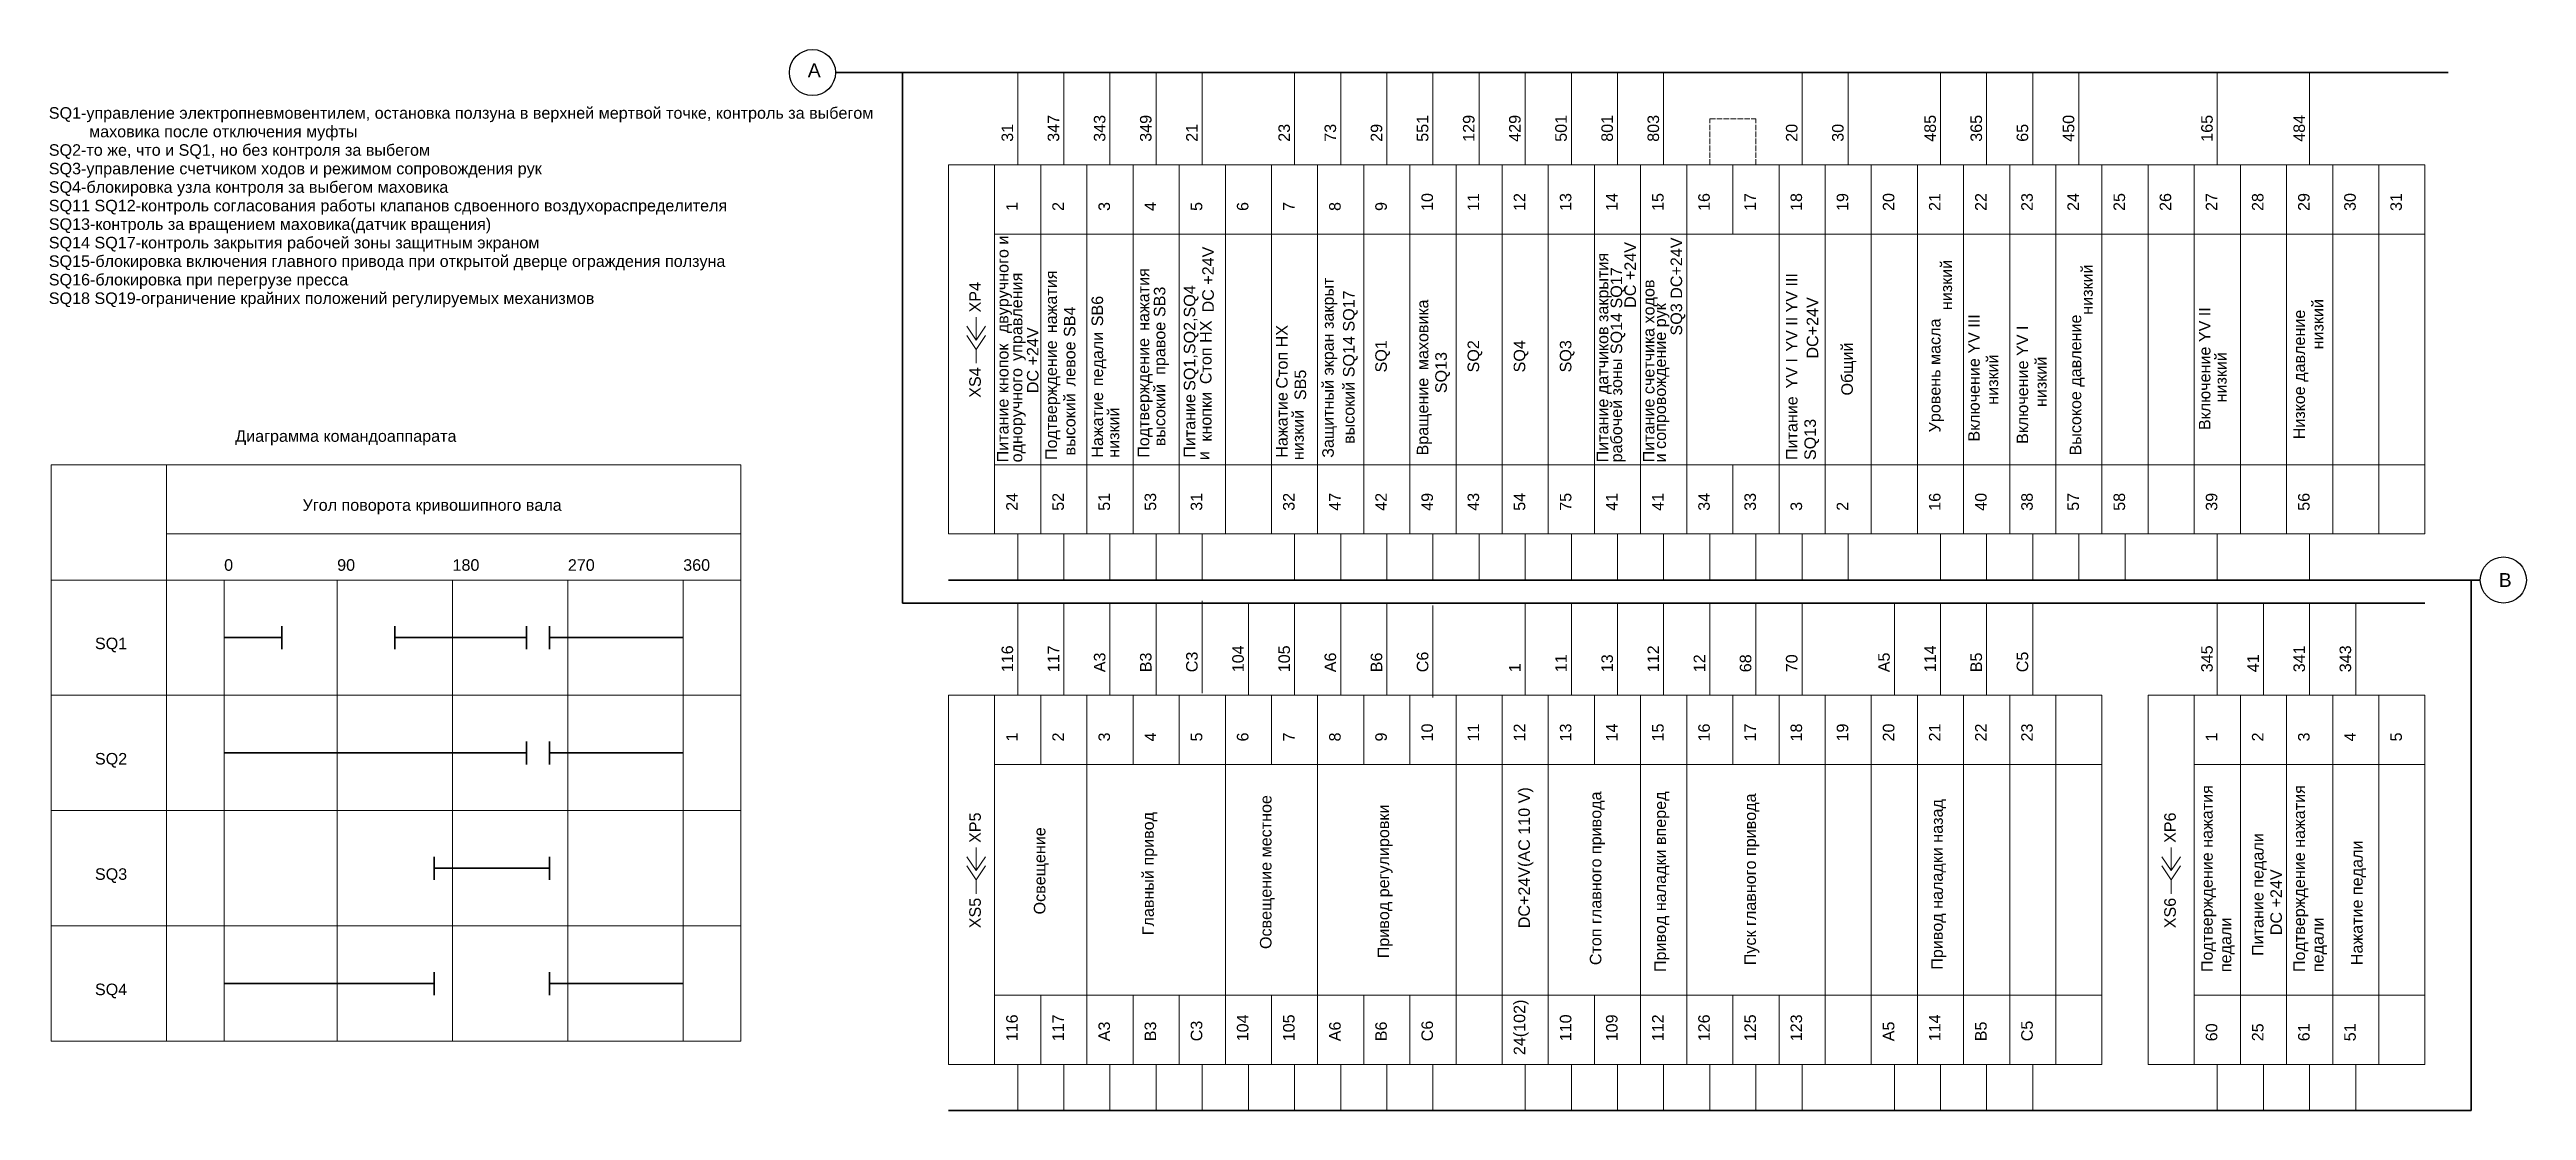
# Model space of a CAD drawing. Header units: millimetres. Extents: x 598 to 4132, y 1883 to 3415.
# Drawn here: x 1766 to 2303, y 1970 to 2200 of the extents above; entities that cross this region are included whole.
import ezdxf

# ---------------------------------------------------------------- set-up
doc = ezdxf.new("R2010")
doc.units = ezdxf.units.MM
doc.linetypes.add('ACAD_ISO02W100', pattern=[15, 12, -3])
doc.layers.get('0').update_dxf_attribs({"lineweight": 20})
doc.styles.get("Standard").update_dxf_attribs({"font": 'arial.ttf'})

msp = doc.modelspace()

# ---------------------------------------------------------------- texts
for s, height, p in [('A', 3, (1930.5, 2194)), ('SQ1-управление электропневмовентилем, остановка ползуна в верхней мертвой точке, контроль за выбегом', 2.5, (1766, 2185)), ('SQ2-то же, что и SQ1, но без контроля за выбегом', 2.5, (1766, 2176.97)), ('         маховика после отключения муфты', 2.5, (1766, 2180.98)), ('SQ3-управление счетчиком ходов и режимом сопровождения рук', 2.5, (1766, 2172.95)), ('SQ4-блокировка узла контроля за выбегом маховика', 2.5, (1766, 2168.94)), ('SQ11 SQ12-контроль согласования работы клапанов сдвоенного воздухораспределителя', 2.5, (1766, 2164.92)), ('SQ13-контроль за вращением маховика(датчик вращения)', 2.5, (1766, 2160.9)), ('SQ14 SQ17-контроль закрытия рабочей зоны защитным экраном', 2.5, (1766, 2156.89)), ('SQ15-блокировка включения главного привода при открытой дверце ограждения ползуна', 2.5, (1766, 2152.87)), ('SQ16-блокировка при перегрузе пресса', 2.5, (1766, 2148.86)), ('SQ18 SQ19-ограничение крайних положений регулируемых механизмов', 2.5, (1766, 2144.84)), ('Диаграмма командоаппарата', 2.5, (1806.41, 2114.96)), ('Угол поворота кривошипного вала', 2.5, (1821, 2100)), ('0', 2.5, (1804, 2087)), ('90', 2.5, (1828.5, 2087)), ('180', 2.5, (1853.5, 2087)), ('270', 2.5, (1878.5, 2087)), ('360', 2.5, (1903.5, 2087)), ('B', 3, (2297, 2083.5)), ('SQ1', 2.5, (1776, 2070)), ('SQ2', 2.5, (1776, 2045)), ('SQ3', 2.5, (1776, 2020)), ('SQ4', 2.5, (1776, 1995))]:
    msp.add_text(s, height=height).set_placement(p)
for s, p in [('347', (1985, 2180)), ('343', (1995, 2180)), ('349', (2005, 2180)), ('551', (2065, 2180)), ('129', (2075, 2180)), ('429', (2085, 2180)), ('501', (2095, 2180)), ('801', (2105, 2180)), ('803', (2115, 2180)), ('485', (2175, 2180)), ('365', (2185, 2180)), ('450', (2205, 2180)), ('165', (2235, 2180)), ('484', (2255, 2180)), ('31', (1975, 2180)), ('21', (2015, 2180)), ('23', (2035, 2180)), ('73', (2045, 2180)), ('29', (2055, 2180)), ('20', (2145, 2180)), ('30', (2155, 2180)), ('65', (2195, 2180)), ('1', (1976, 2165)), ('2', (1986, 2165)), ('3', (1996, 2165)), ('4', (2006, 2165)), ('5', (2016, 2165)), ('6', (2026, 2165)), ('7', (2036, 2165)), ('8', (2046, 2165)), ('9', (2056, 2165)), ('10', (2066, 2165)), ('11', (2076, 2165)), ('12', (2086, 2165)), ('13', (2096, 2165)), ('14', (2106, 2165)), ('15', (2116, 2165)), ('16', (2126, 2165)), ('17', (2136, 2165)), ('18', (2146, 2165)), ('19', (2156, 2165)), ('20', (2166, 2165)), ('21', (2176, 2165)), ('22', (2186, 2165)), ('23', (2196, 2165)), ('24', (2206, 2165)), ('25', (2216, 2165)), ('26', (2226, 2165)), ('27', (2236, 2165)), ('28', (2246, 2165)), ('29', (2256, 2165)), ('30', (2266, 2165)), ('31', (2276, 2165)), ('двуручного и', (1974, 2138.5)), ('DC +24V', (2110, 2144)), ('SQ3 DC+24V', (2120, 2138)), ('DC +24V', (2018.5, 2143)), ('Питание датчиков закрытия', (2104, 2110.5)), ('низкий', (2178.5, 2143.5)), ('низкий', (2209, 2142.5)), ('XP4', (1968, 2143)), ('управления', (1977, 2132.5)), ('нажатия', (1984.5, 2138.5)), ('нажатия', (2004.5, 2139)), ('SB3', (2008, 2142)), ('SQ1,SQ2,SQ4', (2014.5, 2126)), ('Защитный экран закрыт', (2044.5, 2111.5)), ('высокий SQ14 SQ17', (2049, 2114.5)), ('рабочей зоны SQ14 SQ17', (2107, 2110.5)), ('Питание счетчика ходов', (2114, 2110.5)), ('YV III', (2145, 2143)), ('левое SB4', (1988.5, 2127)), ('SB6', (1994.5, 2140)), ('маховика', (2065, 2130.5)), ('и сопровождение рук ', (2116.5, 2110.5)), ('DC+24V', (2149.5, 2133)), ('Включение YV III', (2184.5, 2115)), ('Высокое давление', (2206.5, 2112)), ('Включение YV II', (2234.5, 2117.5)), ('Низкое давление', (2255, 2115.5)), ('низкий', (2259, 2135)), ('DC +24V', (1980.5, 2125.5)), ('Подтверждение', (1984.5, 2111)), ('педали', (1994.5, 2127)), ('Подтверждение', (2004.5, 2111.5)), (' правое', (2008, 2128.5)), (' Стоп НХ', (2018, 2126.5)), ('Стоп НХ', (2034.5, 2126.5)), ('SQ1', (2056, 2130)), ('SQ2', (2076, 2130)), ('SQ4', (2086, 2130)), ('SQ3', (2096, 2130)), ('YV II', (2145, 2134.5)), ('Уровень масла', (2176, 2117)), ('Включение YV I', (2195, 2114.5)), ('кнопок', (1974, 2125.5)), ('SQ13', (2069, 2125.5)), ('YV I', (2145, 2126.5)), ('Общий', (2157, 2125)), ('низкий', (2188.5, 2123)), ('низкий', (2199, 2122.5)), ('низкий', (2238, 2123.5)), ('XS4', (1968, 2124.5)), ('одноручного', (1977, 2110.5)), ('высокий', (2008, 2114)), ('SB5', (2038.5, 2124)), ('Вращение ', (2065, 2112)), ('Питание', (1974, 2110.5)), ('высокий', (1988.5, 2112)), ('Нажатие ', (1994.5, 2111.5)), ('низкий', (1998, 2111.5)), ('Питание ', (2014.5, 2111.5)), ('кнопки', (2018, 2115)), ('Нажатие ', (2034.5, 2111.5)), ('низкий', (2038, 2111)), ('Питание', (2145, 2111)), ('SQ13', (2149, 2111)), ('и', (2017.5, 2111)), ('24', (1976, 2100)), ('52', (1986, 2100)), ('51', (1996, 2100)), ('53', (2006, 2100)), ('31', (2016, 2100)), ('32', (2036, 2100)), ('47', (2046, 2100)), ('42', (2056, 2100)), ('49', (2066, 2100)), ('43', (2076, 2100)), ('54', (2086, 2100)), ('75', (2096, 2100)), ('41', (2106, 2100)), ('41', (2116, 2100)), ('34', (2126, 2100)), ('33', (2136, 2100)), ('3', (2146, 2100)), ('2', (2156, 2100)), ('16', (2176, 2100)), ('40', (2186, 2100)), ('38', (2196, 2100)), ('57', (2206, 2100)), ('58', (2216, 2100)), ('39', (2236, 2100)), ('56', (2256, 2100)), ('116', (1975, 2065)), ('117', (1985, 2065)), ('A3', (1995, 2065)), ('B3', (2005, 2065)), ('C3', (2015, 2065)), ('104', (2025, 2065)), ('105', (2035, 2065)), ('A6', (2045, 2065)), ('B6', (2055, 2065)), ('C6', (2065, 2065)), ('11', (2095, 2065)), ('13', (2105, 2065)), ('112', (2115, 2065)), ('12', (2125, 2065)), ('68', (2135, 2065)), ('70', (2145, 2065)), ('A5', (2165, 2065)), ('114', (2175, 2065)), ('B5', (2185, 2065)), ('C5', (2195, 2065)), ('345', (2235, 2065)), ('41', (2245, 2065)), ('341', (2255, 2065)), ('343', (2265, 2065)), ('1', (2085, 2065)), ('1', (1976, 2050)), ('2', (1986, 2050)), ('3', (1996, 2050)), ('4', (2006, 2050)), ('5', (2016, 2050)), ('6', (2026, 2050)), ('7', (2036, 2050)), ('8', (2046, 2050)), ('9', (2056, 2050)), ('10', (2066, 2050)), ('11', (2076, 2050)), ('12', (2086, 2050)), ('13', (2096, 2050)), ('14', (2106, 2050)), ('15', (2116, 2050)), ('16', (2126, 2050)), ('17', (2136, 2050)), ('18', (2146, 2050)), ('19', (2156, 2050)), ('20', (2166, 2050)), ('21', (2176, 2050)), ('22', (2186, 2050)), ('23', (2196, 2050)), ('1', (2236, 2050)), ('2', (2246, 2050)), ('3', (2256, 2050)), ('4', (2266, 2050)), ('5', (2276, 2050)), ('Подтверждение нажатия', (2235, 2000)), ('Подтверждение нажатия', (2255, 2000)), ('Главный привод', (2005.5, 2008)), ('Освещение местное', (2031, 2005)), ('Привод регулировки', (2056.5, 2003)), ('DC+24V(AC 110 V)', (2087, 2009.5)), ('Стоп главного привода', (2102.5, 2001.5)), ('Привод наладки вперед', (2116.5, 2000)), ('Пуск главного привода', (2136, 2001.5)), ('Привод наладки назад', (2176.5, 2000.5)), ('XP5', (1968, 2028)), ('Освещение ', (1982, 2012.5)), ('XP6', (2227, 2028)), ('Питание педали', (2246, 2003.5)), ('Нажатие педали', (2267.5, 2001.5)), ('DC +24V', (2250, 2008)), ('XS5', (1968, 2009.5)), ('XS6', (2227, 2009.5)), ('педали', (2239.02, 2000)), ('педали', (2259.02, 2000)), ('24(102)', (2086, 1982)), ('116', (1976, 1985)), ('117', (1986, 1985)), ('A3', (1996, 1985)), ('B3', (2006, 1985)), ('C3', (2016, 1985)), ('104', (2026, 1985)), ('105', (2036, 1985)), ('A6', (2046, 1985)), ('B6', (2056, 1985)), ('C6', (2066, 1985)), ('110', (2096, 1985)), ('109', (2106, 1985)), ('112', (2116, 1985)), ('126', (2126, 1985)), ('125', (2136, 1985)), ('123', (2146, 1985)), ('A5', (2166, 1985)), ('114', (2176, 1985)), ('B5', (2186, 1985)), ('C5', (2196, 1985)), ('60', (2236, 1985)), ('25', (2246, 1985)), ('61', (2256, 1985)), ('51', (2266, 1985))]:
    msp.add_text(s, height=2.5, rotation=90).set_placement(p)

# ---------------------------------------------------------------- linework, layer by layer
at = {"lineweight": 35}
for p, q in [((1936.5, 2195), (2286, 2195)), ((1951, 2195), (1951, 2080)), ((1961, 2085), (2293, 2085)), ((2291, 2085), (2291, 1970)), ((1951, 2080), (2281, 2080)), ((1816.5, 2072.5), (1804, 2072.5)), ((1816.5, 2075), (1816.5, 2070)), ((1841, 2075), (1841, 2070)), ((1841, 2072.5), (1869.5, 2072.5)), ((1869.5, 2075), (1869.5, 2070)), ((1874.5, 2075), (1874.5, 2070)), ((1874.5, 2072.5), (1903.5, 2072.5)), ((1869.5, 2047.5), (1804, 2047.5)), ((1869.5, 2050), (1869.5, 2045)), ((1874.5, 2050), (1874.5, 2045)), ((1874.5, 2047.5), (1903.5, 2047.5)), ((1849.5, 2025), (1849.5, 2020)), ((1874.5, 2025), (1874.5, 2020)), ((1849.5, 2022.5), (1874.5, 2022.5)), ((1849.5, 1997.5), (1804, 1997.5)), ((1849.5, 2000), (1849.5, 1995)), ((1874.5, 2000), (1874.5, 1995)), ((1874.5, 1997.5), (1903.5, 1997.5)), ((1961, 1970), (2291, 1970))]:
    msp.add_line(p, q, dxfattribs=at)
for p, q in [((1976, 2175), (1976, 2195)), ((1986, 2175), (1986, 2195)), ((1996, 2175), (1996, 2195)), ((2006, 2175), (2006, 2195)), ((2016, 2175), (2016, 2195)), ((2036, 2175), (2036, 2195)), ((2046, 2175), (2046, 2195)), ((2056, 2175), (2056, 2195)), ((2066, 2175), (2066, 2195)), ((2076, 2175), (2076, 2195)), ((2086, 2175), (2086, 2195)), ((2096, 2175), (2096, 2195)), ((2106, 2175), (2106, 2195)), ((2116, 2175), (2116, 2195)), ((2146, 2175), (2146, 2195)), ((2156, 2175), (2156, 2195)), ((2176, 2175), (2176, 2195)), ((2186, 2175), (2186, 2195)), ((2196, 2175), (2196, 2195)), ((2206, 2175), (2206, 2195)), ((2236, 2175), (2236, 2195)), ((2256, 2175), (2256, 2195)), ((1971, 2160), (1971, 2110)), ((1981, 2160), (1981, 2110)), ((1991, 2160), (1991, 2110)), ((2001, 2160), (2001, 2110)), ((2011, 2160), (2011, 2110)), ((2021, 2160), (2021, 2110)), ((2031, 2160), (2031, 2110)), ((2041, 2160), (2041, 2110)), ((2051, 2160), (2051, 2110)), ((2061, 2160), (2061, 2110)), ((2071, 2160), (2071, 2110)), ((2081, 2160), (2081, 2110)), ((2091, 2160), (2091, 2110)), ((2101, 2160), (2101, 2110)), ((2111, 2160), (2111, 2110)), ((2121, 2160), (2121, 2110)), ((2141, 2160), (2141, 2110)), ((2151, 2160), (2151, 2110)), ((2161, 2160), (2161, 2110)), ((2171, 2160), (2171, 2110)), ((2181, 2160), (2181, 2110)), ((2191, 2160), (2191, 2110)), ((2201, 2160), (2201, 2110)), ((2211, 2160), (2211, 2110)), ((2221, 2160), (2221, 2110)), ((2231, 2160), (2231, 2110)), ((2241, 2160), (2241, 2110)), ((2251, 2160), (2251, 2110)), ((2261, 2160), (2261, 2110)), ((2271, 2160), (2271, 2110)), ((2281, 2160), (2281, 2110)), ((2281, 2160), (2281, 2110)), ((1967, 2137), (1967, 2142)), ((1965, 2140), (1967, 2137)), ((1965, 2138), (1967, 2135)), ((1967, 2137), (1969, 2140)), ((1967, 2135), (1969, 2138)), ((1967, 2135), (1967, 2132)), ((1766.5, 2110), (1791.5, 2110)), ((1766.5, 1985), (1766.5, 2110)), ((1766.5, 2085), (1766.5, 2110)), ((1778.5, 2110), (1916, 2110)), ((1791.5, 2110), (1791.5, 1985)), ((1791.5, 1985), (1791.5, 2110)), ((1791.5, 2095), (1791.5, 2110)), ((1803.5, 2110), (1828.5, 2110)), ((1803.5, 2110), (1916, 2110)), ((1828.5, 2110), (1853.5, 2110)), ((1853.5, 2110), (1878.5, 2110)), ((1878.5, 2110), (1903.5, 2110)), ((1903.5, 2110), (1916, 2110)), ((1916, 2110), (1916, 2085)), ((1916, 2110), (1916, 2095)), ((1916, 2095), (1791.5, 2095)), ((1976, 2095), (1976, 2085)), ((1986, 2095), (1986, 2085)), ((1996, 2095), (1996, 2085)), ((2006, 2095), (2006, 2085)), ((2016, 2095), (2016, 2085)), ((2036, 2095), (2036, 2085)), ((2046, 2095), (2046, 2085)), ((2056, 2095), (2056, 2085)), ((2066, 2095), (2066, 2085)), ((2076, 2095), (2076, 2085)), ((2086, 2095), (2086, 2085)), ((2096, 2095), (2096, 2085)), ((2106, 2095), (2106, 2085)), ((2116, 2095), (2116, 2085)), ((2126, 2095), (2126, 2085)), ((2136, 2095), (2136, 2085)), ((2146, 2095), (2146, 2085)), ((2156, 2095), (2156, 2085)), ((2176, 2095), (2176, 2085)), ((2186, 2095), (2186, 2085)), ((2196, 2095), (2196, 2085)), ((2206, 2095), (2206, 2085)), ((2216, 2095), (2216, 2085)), ((2236, 2095), (2236, 2085)), ((2256, 2095), (2256, 2085)), ((1916, 2085), (1766.5, 2085)), ((1766.5, 2060), (1766.5, 2085)), ((1804, 2085), (1804, 1985)), ((1828.5, 2085), (1828.5, 1985)), ((1853.5, 2085), (1853.5, 1985)), ((1853.5, 1985), (1853.5, 2085)), ((1878.5, 2085), (1878.5, 1985)), ((1878.5, 1985), (1878.5, 2085)), ((1903.5, 2085), (1903.5, 1985)), ((1903.5, 1985), (1903.5, 2085)), ((1916, 2085), (1916, 2060)), ((1976, 2080), (1976, 2060)), ((1986, 2080), (1986, 2060)), ((1996, 2080), (1996, 2060)), ((2006, 2080), (2006, 2060)), ((2016, 2080.5), (2016, 2060.5)), ((2026, 2080), (2026, 2060)), ((2036, 2080), (2036, 2060)), ((2046, 2080), (2046, 2060)), ((2056, 2080), (2056, 2060)), ((2066, 2079.5), (2066, 2059.5)), ((2086, 2080), (2086, 2060)), ((2096, 2080), (2096, 2060)), ((2106, 2080), (2106, 2060)), ((2116, 2080), (2116, 2060)), ((2126, 2080), (2126, 2060)), ((2136, 2080), (2136, 2060)), ((2146, 2080), (2146, 2060)), ((2166, 2080), (2166, 2060)), ((2176, 2080), (2176, 2060)), ((2186, 2080), (2186, 2060)), ((2196, 2080), (2196, 2060)), ((2236, 2060), (2236, 2080)), ((2246, 2060), (2246, 2080)), ((2256, 2060), (2256, 2080)), ((2266, 2060), (2266, 2080)), ((1916, 2060), (1766.5, 2060)), ((1766.5, 2035), (1766.5, 2060)), ((1916, 2060), (1916, 2035)), ((1971, 2045), (1971, 1995)), ((1991, 2045), (1991, 1995)), ((2021, 2045), (2021, 1995)), ((2041, 2045), (2041, 1995)), ((2071, 2045), (2071, 1995)), ((2081, 2045), (2081, 1995)), ((2091, 2045), (2091, 1995)), ((2111, 2045), (2111, 1995)), ((2121, 2045), (2121, 1995)), ((2151, 2045), (2151, 1995)), ((2161, 2045), (2161, 1995)), ((2171, 2045), (2171, 1995)), ((2181, 2045), (2181, 1995)), ((2191, 2045), (2191, 1995)), ((2201, 2045), (2201, 1995)), ((2211, 2045), (2211, 1995)), ((2231, 2045), (2281, 2045)), ((1916, 2035), (1766.5, 2035)), ((1766.5, 2010), (1766.5, 2035)), ((1916, 2035), (1916, 2010)), ((1965, 2025), (1967, 2022)), ((1967, 2022), (1967, 2027)), ((1967, 2022), (1969, 2025)), ((2224, 2025), (2226, 2022)), ((2226, 2022), (2226, 2027)), ((2226, 2022), (2228, 2025)), ((1965, 2023), (1967, 2020)), ((1967, 2020), (1969, 2023)), ((1967, 2020), (1967, 2017)), ((2224, 2023), (2226, 2020)), ((2226, 2020), (2228, 2023)), ((2226, 2020), (2226, 2017)), ((1916, 2010), (1766.5, 2010)), ((1766.5, 1985), (1766.5, 2010)), ((1916, 2010), (1916, 1985)), ((2231, 1995), (2281, 1995)), ((1791.5, 1985), (1766.5, 1985)), ((1916, 1985), (1778.5, 1985)), ((1828.5, 1985), (1803.5, 1985)), ((1853.5, 1985), (1828.5, 1985)), ((1878.5, 1985), (1853.5, 1985)), ((1903.5, 1985), (1878.5, 1985)), ((1916, 1985), (1903.5, 1985)), ((1976, 1980), (1976, 1970)), ((1986, 1980), (1986, 1970)), ((1996, 1980), (1996, 1970)), ((2006, 1980), (2006, 1970)), ((2016, 1980), (2016, 1970)), ((2026, 1980), (2026, 1970)), ((2036, 1980), (2036, 1970)), ((2046, 1980), (2046, 1970)), ((2056, 1980), (2056, 1970)), ((2066, 1980), (2066, 1970)), ((2086, 1980), (2086, 1970)), ((2096, 1980), (2096, 1970)), ((2106, 1980), (2106, 1970)), ((2116, 1980), (2116, 1970)), ((2126, 1980), (2126, 1970)), ((2136, 1980), (2136, 1970)), ((2146, 1980), (2146, 1970)), ((2166, 1980), (2166, 1970)), ((2176, 1980), (2176, 1970)), ((2186, 1980), (2186, 1970)), ((2196, 1980), (2196, 1970)), ((2236, 1980), (2236, 1970)), ((2246, 1980), (2246, 1970)), ((2256, 1980), (2256, 1970)), ((2266, 1980), (2266, 1970))]:
    msp.add_line(p, q)
at = {"linetype": 'ACAD_ISO02W100', "ltscale": 0.1}
for p, q in [((2126, 2175), (2126, 2185)), ((2126, 2185), (2136, 2185)), ((2136, 2175), (2136, 2185))]:
    msp.add_line(p, q, dxfattribs=at)
for points in [[(1961, 2175), (1971, 2175), (1971, 2095), (1961, 2095)], [(1971, 2175), (1981, 2175), (1981, 2160), (1971, 2160)], [(1981, 2175), (1991, 2175), (1991, 2160), (1981, 2160)], [(1991, 2175), (2001, 2175), (2001, 2160), (1991, 2160)], [(2001, 2175), (2011, 2175), (2011, 2160), (2001, 2160)], [(2011, 2175), (2021, 2175), (2021, 2160), (2011, 2160)], [(2021, 2175), (2031, 2175), (2031, 2160), (2021, 2160)], [(2031, 2175), (2041, 2175), (2041, 2160), (2031, 2160)], [(2041, 2175), (2051, 2175), (2051, 2160), (2041, 2160)], [(2051, 2175), (2061, 2175), (2061, 2160), (2051, 2160)], [(2061, 2175), (2071, 2175), (2071, 2160), (2061, 2160)], [(2071, 2175), (2081, 2175), (2081, 2160), (2071, 2160)], [(2081, 2175), (2091, 2175), (2091, 2160), (2081, 2160)], [(2091, 2175), (2101, 2175), (2101, 2160), (2091, 2160)], [(2101, 2175), (2111, 2175), (2111, 2160), (2101, 2160)], [(2111, 2175), (2121, 2175), (2121, 2160), (2111, 2160)], [(2121, 2175), (2131, 2175), (2131, 2160), (2121, 2160)], [(2131, 2175), (2141, 2175), (2141, 2160), (2131, 2160)], [(2141, 2175), (2151, 2175), (2151, 2160), (2141, 2160)], [(2151, 2175), (2161, 2175), (2161, 2160), (2151, 2160)], [(2161, 2175), (2171, 2175), (2171, 2160), (2161, 2160)], [(2171, 2175), (2181, 2175), (2181, 2160), (2171, 2160)], [(2181, 2175), (2191, 2175), (2191, 2160), (2181, 2160)], [(2191, 2175), (2201, 2175), (2201, 2160), (2191, 2160)], [(2201, 2175), (2211, 2175), (2211, 2160), (2201, 2160)], [(2211, 2175), (2221, 2175), (2221, 2160), (2211, 2160)], [(2221, 2175), (2231, 2175), (2231, 2160), (2221, 2160)], [(2231, 2175), (2241, 2175), (2241, 2160), (2231, 2160)], [(2241, 2175), (2251, 2175), (2251, 2160), (2241, 2160)], [(2251, 2175), (2261, 2175), (2261, 2160), (2251, 2160)], [(2261, 2175), (2271, 2175), (2271, 2160), (2261, 2160)], [(2271, 2175), (2281, 2175), (2281, 2160), (2271, 2160)], [(1971, 2110), (1981, 2110), (1981, 2095), (1971, 2095)], [(1981, 2110), (1991, 2110), (1991, 2095), (1981, 2095)], [(1991, 2110), (2001, 2110), (2001, 2095), (1991, 2095)], [(2001, 2110), (2011, 2110), (2011, 2095), (2001, 2095)], [(2011, 2110), (2021, 2110), (2021, 2095), (2011, 2095)], [(2021, 2110), (2031, 2110), (2031, 2095), (2021, 2095)], [(2031, 2110), (2041, 2110), (2041, 2095), (2031, 2095)], [(2041, 2110), (2051, 2110), (2051, 2095), (2041, 2095)], [(2051, 2110), (2061, 2110), (2061, 2095), (2051, 2095)], [(2061, 2110), (2071, 2110), (2071, 2095), (2061, 2095)], [(2071, 2110), (2081, 2110), (2081, 2095), (2071, 2095)], [(2081, 2110), (2091, 2110), (2091, 2095), (2081, 2095)], [(2091, 2110), (2101, 2110), (2101, 2095), (2091, 2095)], [(2101, 2110), (2111, 2110), (2111, 2095), (2101, 2095)], [(2111, 2110), (2121, 2110), (2121, 2095), (2111, 2095)], [(2121, 2110), (2131, 2110), (2131, 2095), (2121, 2095)], [(2131, 2110), (2141, 2110), (2141, 2095), (2131, 2095)], [(2141, 2110), (2151, 2110), (2151, 2095), (2141, 2095)], [(2151, 2110), (2161, 2110), (2161, 2095), (2151, 2095)], [(2161, 2110), (2171, 2110), (2171, 2095), (2161, 2095)], [(2171, 2110), (2181, 2110), (2181, 2095), (2171, 2095)], [(2181, 2110), (2191, 2110), (2191, 2095), (2181, 2095)], [(2191, 2110), (2201, 2110), (2201, 2095), (2191, 2095)], [(2201, 2110), (2211, 2110), (2211, 2095), (2201, 2095)], [(2211, 2110), (2221, 2110), (2221, 2095), (2211, 2095)], [(2221, 2110), (2231, 2110), (2231, 2095), (2221, 2095)], [(2231, 2110), (2241, 2110), (2241, 2095), (2231, 2095)], [(2241, 2110), (2251, 2110), (2251, 2095), (2241, 2095)], [(2251, 2110), (2261, 2110), (2261, 2095), (2251, 2095)], [(2261, 2110), (2271, 2110), (2271, 2095), (2261, 2095)], [(2271, 2110), (2281, 2110), (2281, 2095), (2271, 2095)], [(1961, 2060), (1971, 2060), (1971, 1980), (1961, 1980)], [(1971, 2060), (1981, 2060), (1981, 2045), (1971, 2045)], [(1981, 2060), (1991, 2060), (1991, 2045), (1981, 2045)], [(1991, 2060), (2001, 2060), (2001, 2045), (1991, 2045)], [(2001, 2060), (2011, 2060), (2011, 2045), (2001, 2045)], [(2011, 2060), (2021, 2060), (2021, 2045), (2011, 2045)], [(2021, 2060), (2031, 2060), (2031, 2045), (2021, 2045)], [(2031, 2060), (2041, 2060), (2041, 2045), (2031, 2045)], [(2041, 2060), (2051, 2060), (2051, 2045), (2041, 2045)], [(2051, 2060), (2061, 2060), (2061, 2045), (2051, 2045)], [(2061, 2060), (2071, 2060), (2071, 2045), (2061, 2045)], [(2071, 2060), (2081, 2060), (2081, 2045), (2071, 2045)], [(2081, 2060), (2091, 2060), (2091, 2045), (2081, 2045)], [(2091, 2060), (2101, 2060), (2101, 2045), (2091, 2045)], [(2101, 2060), (2111, 2060), (2111, 2045), (2101, 2045)], [(2111, 2060), (2121, 2060), (2121, 2045), (2111, 2045)], [(2121, 2060), (2131, 2060), (2131, 2045), (2121, 2045)], [(2131, 2060), (2141, 2060), (2141, 2045), (2131, 2045)], [(2141, 2060), (2151, 2060), (2151, 2045), (2141, 2045)], [(2151, 2060), (2161, 2060), (2161, 2045), (2151, 2045)], [(2161, 2060), (2171, 2060), (2171, 2045), (2161, 2045)], [(2171, 2060), (2181, 2060), (2181, 2045), (2171, 2045)], [(2181, 2060), (2191, 2060), (2191, 2045), (2181, 2045)], [(2191, 2060), (2201, 2060), (2201, 2045), (2191, 2045)], [(2201, 2060), (2211, 2060), (2211, 2045), (2201, 2045)], [(2221, 2060), (2231, 2060), (2231, 1980), (2221, 1980)], [(2231, 2060), (2241, 2060), (2241, 1980), (2231, 1980)], [(2241, 2060), (2251, 2060), (2251, 1980), (2241, 1980)], [(2251, 2060), (2261, 2060), (2261, 1980), (2251, 1980)], [(2261, 2060), (2271, 2060), (2271, 1980), (2261, 1980)], [(2271, 2060), (2281, 2060), (2281, 1980), (2271, 1980)], [(1971, 1995), (1981, 1995), (1981, 1980), (1971, 1980)], [(1981, 1995), (1991, 1995), (1991, 1980), (1981, 1980)], [(1991, 1995), (2001, 1995), (2001, 1980), (1991, 1980)], [(2001, 1995), (2011, 1995), (2011, 1980), (2001, 1980)], [(2011, 1995), (2021, 1995), (2021, 1980), (2011, 1980)], [(2021, 1995), (2031, 1995), (2031, 1980), (2021, 1980)], [(2031, 1995), (2041, 1995), (2041, 1980), (2031, 1980)], [(2041, 1995), (2051, 1995), (2051, 1980), (2041, 1980)], [(2051, 1995), (2061, 1995), (2061, 1980), (2051, 1980)], [(2061, 1995), (2071, 1995), (2071, 1980), (2061, 1980)], [(2071, 1995), (2081, 1995), (2081, 1980), (2071, 1980)], [(2081, 1995), (2091, 1995), (2091, 1980), (2081, 1980)], [(2091, 1995), (2101, 1995), (2101, 1980), (2091, 1980)], [(2101, 1995), (2111, 1995), (2111, 1980), (2101, 1980)], [(2111, 1995), (2121, 1995), (2121, 1980), (2111, 1980)], [(2121, 1995), (2131, 1995), (2131, 1980), (2121, 1980)], [(2131, 1995), (2141, 1995), (2141, 1980), (2131, 1980)], [(2141, 1995), (2151, 1995), (2151, 1980), (2141, 1980)], [(2151, 1995), (2161, 1995), (2161, 1980), (2151, 1980)], [(2161, 1995), (2171, 1995), (2171, 1980), (2161, 1980)], [(2171, 1995), (2181, 1995), (2181, 1980), (2171, 1980)], [(2181, 1995), (2191, 1995), (2191, 1980), (2181, 1980)], [(2191, 1995), (2201, 1995), (2201, 1980), (2191, 1980)], [(2201, 1995), (2211, 1995), (2211, 1980), (2201, 1980)]]:
    msp.add_lwpolyline(points, close=True)
at = {"lineweight": 30}
for centre in [(1931.5, 2195), (2298, 2085)]:
    msp.add_circle(centre, 5, dxfattribs=at)

msp.set_redraw_order([(e.dxf.handle, doc.entitydb.next_handle()) for e in msp.query("TEXT MTEXT ATTDEF DIMENSION ARC_DIMENSION")])  # texts and dimensions are drawn at this point

doc.saveas('drawing.dxf')
